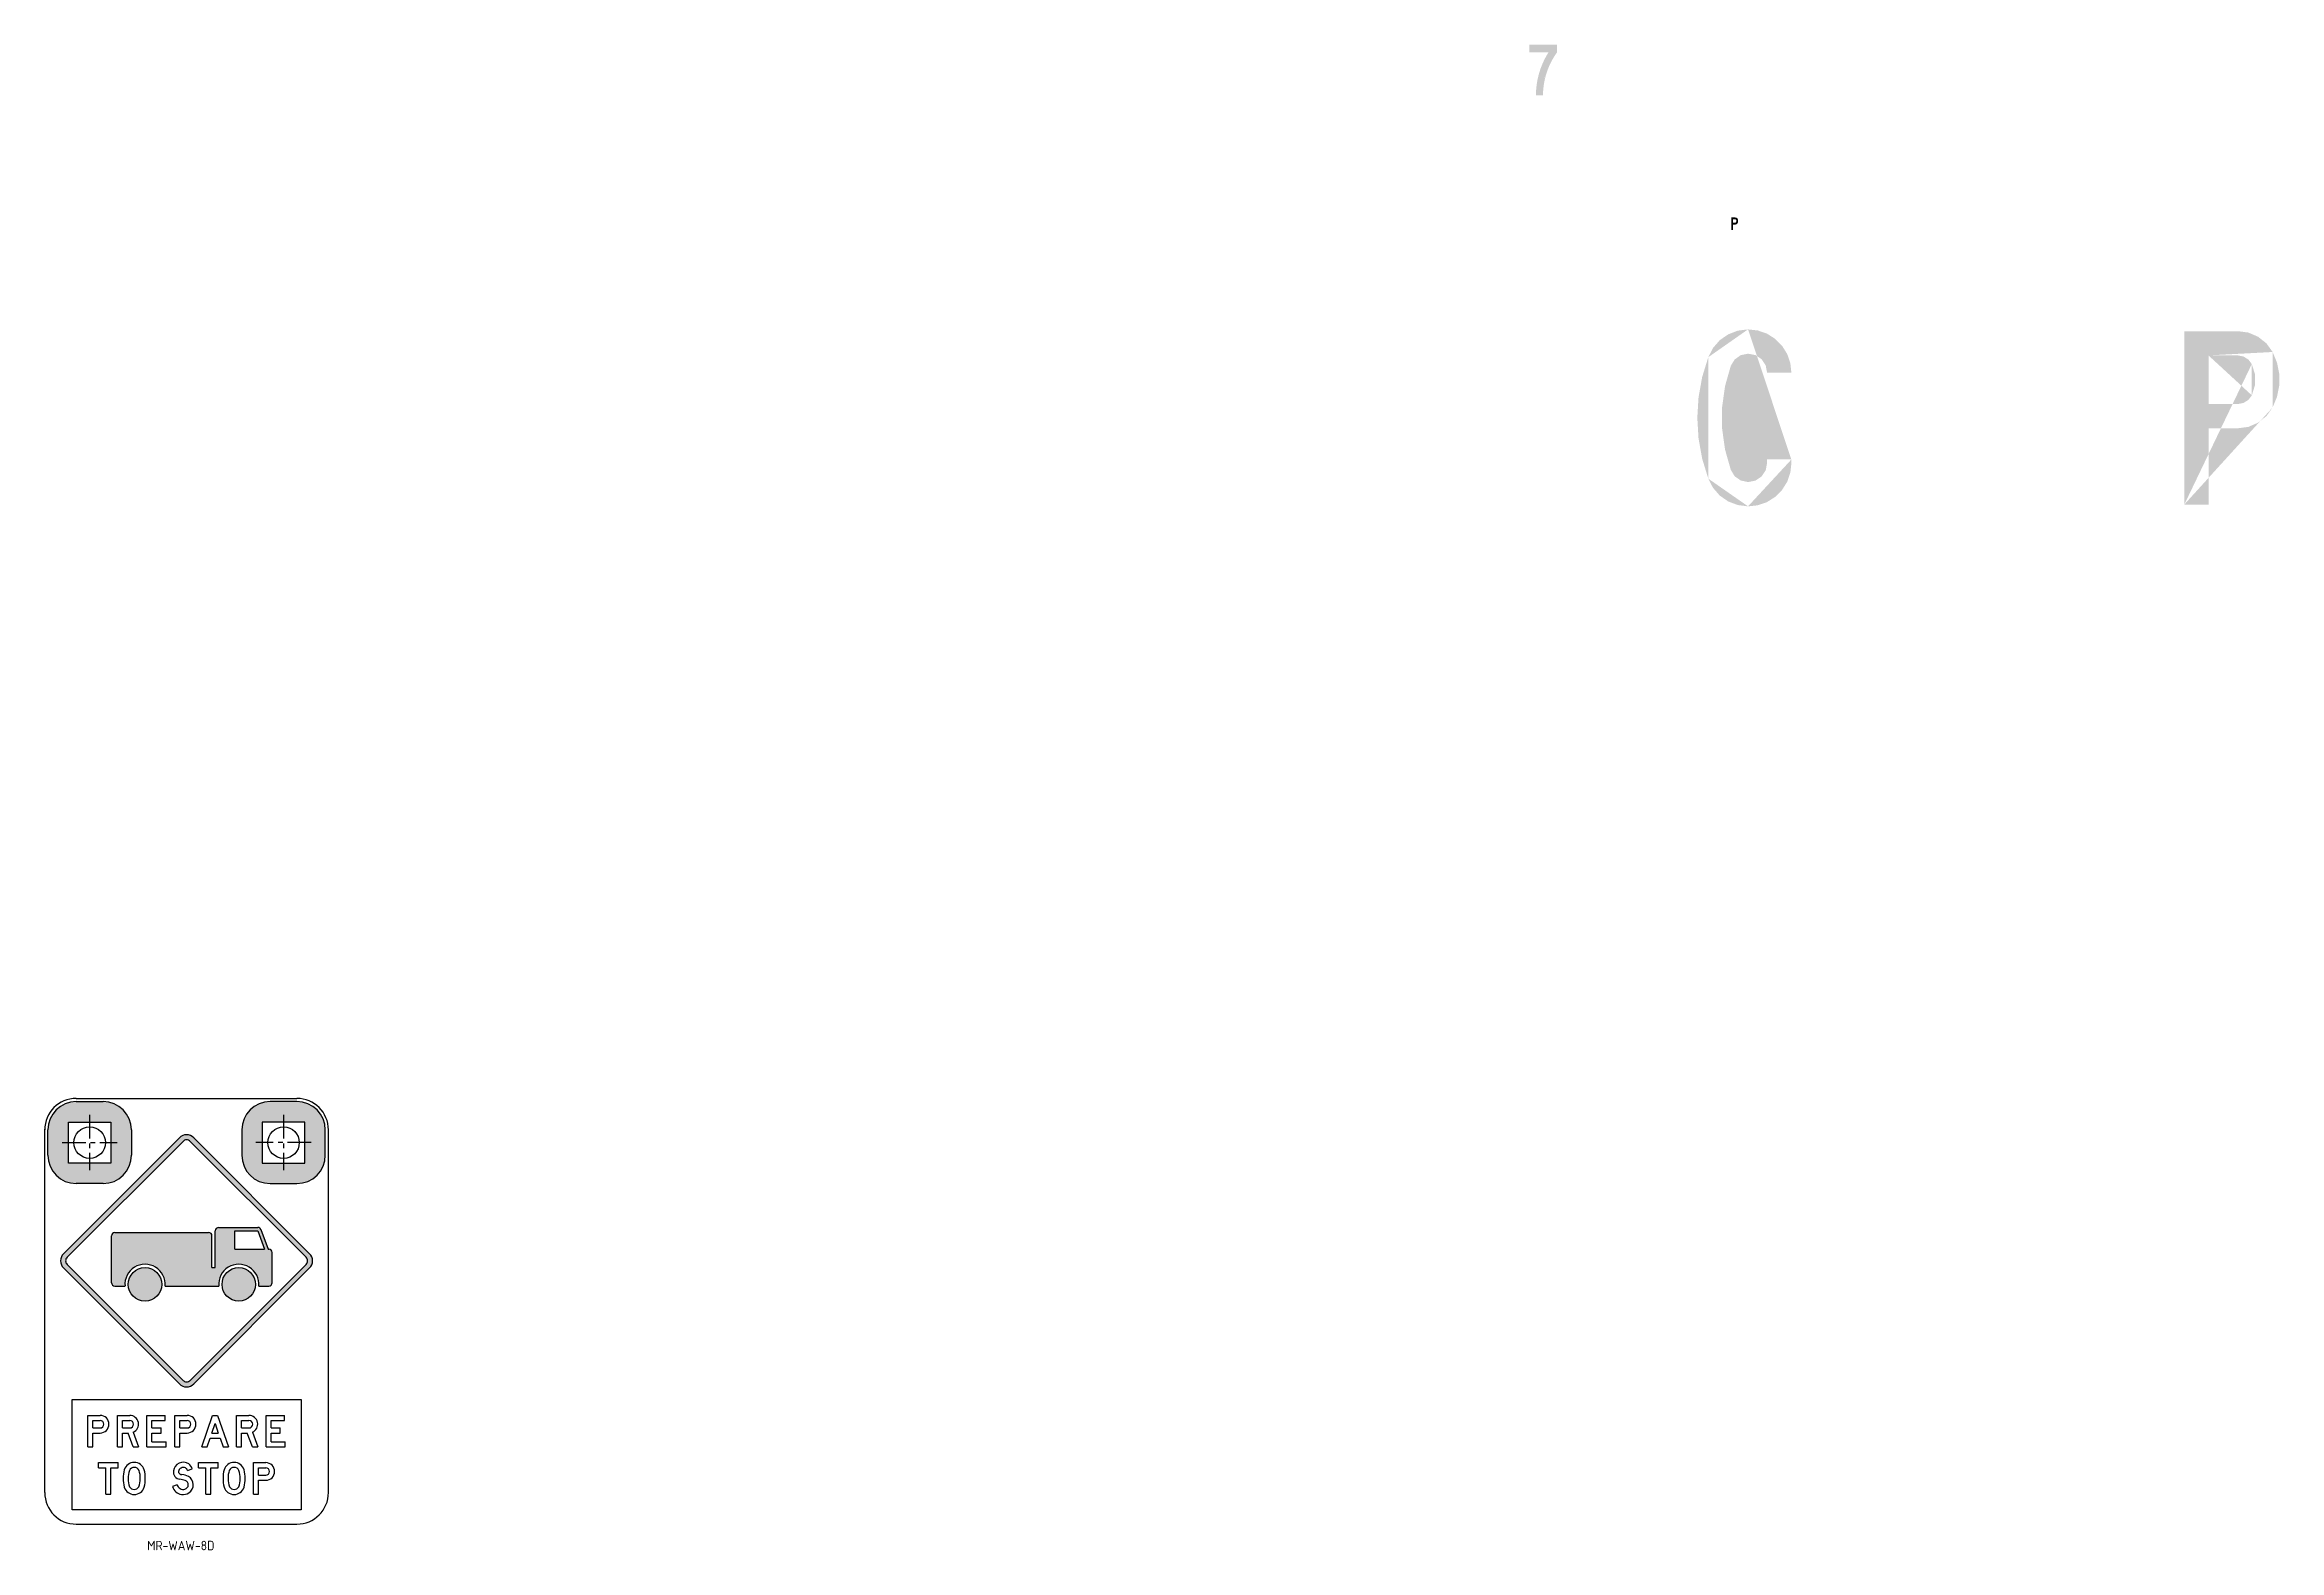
# Model space of a CAD drawing. Extents: x -300 to 1038, y -1303 to 235.
# Drawn here: x -300 to 409, y -243 to 235 of the extents above; entities that cross this region are included whole.
import ezdxf

# ---------------------------------------------------------------- set-up
doc = ezdxf.new("R2010")
doc.units = 0
doc.header["$LTSCALE"] = 6
doc.header["$MEASUREMENT"] = 0
doc.linetypes.add('CENTER', pattern=[2, 1.25, -0.25, 0.25, -0.25])
doc.linetypes.add('CENTERX2', pattern=[101.6, 63.5, -12.7, 12.7, -12.7])
for name, color, linetype in [('CENT25', 1, 'CENTER'), ('GREEN', 84, 'CONTINUOUS'), ('L25', 1, 'CONTINUOUS'), ('L35', 3, 'CONTINUOUS'), ('T25', 1, 'CONTINUOUS'), ('TBLK25', 1, 'CONTINUOUS')]:
    doc.layers.add(name, color=color, linetype=linetype)
doc.styles.add('ISO', font='iso.shx')

msp = doc.modelspace()

# ---------------------------------------------------------------- texts
at = {"layer": 'T25', "color": 3, "style": 'ISO'}
msp.add_text('MR-WAW-8D', height=3, dxfattribs=at).set_placement((-267.05, -242.84))

# ---------------------------------------------------------------- hatches: boundary and pattern name
at = {"layer": 'GREEN'}
h = msp.add_hatch(color=256, dxfattribs=at)
h.paths.add_polyline_path([(254.47, 101.95), (254.44, 101.95)], flags=16)
edge = h.paths.add_edge_path()
edge.add_line((246.76, 103.05), (254.47, 103.05))
edge.add_line((254.47, 103.05), (254.47, 101.95))
edge.add_line((254.13, 98.88), (254.47, 101.95))
edge.add_line((254.13, 98.88), (253.13, 95.97))
edge.add_line((253.13, 95.97), (251.48, 93.36))
edge.add_line((251.48, 93.36), (249.31, 91.17))
edge.add_line((249.31, 91.17), (246.71, 89.52))
edge.add_line((246.71, 89.52), (243.8, 88.52))
edge.add_line((243.8, 88.52), (240.73, 88.18))
edge.add_line((240.73, 88.18), (237.48, 88.59))
edge.add_line((237.48, 88.59), (234.41, 89.75))
edge.add_line((234.41, 89.75), (231.73, 91.61))
edge.add_line((231.73, 91.61), (229.59, 94.08))
edge.add_line((229.59, 94.08), (228.1, 97))
edge.add_line((228.1, 97), (226.17, 103.26))
edge.add_line((226.17, 103.26), (225.01, 109.71))
edge.add_line((225.01, 109.71), (224.62, 116.25))
edge.add_line((224.62, 116.25), (225.01, 122.77))
edge.add_line((225.01, 122.77), (226.17, 129.22))
edge.add_line((226.17, 129.22), (228.1, 135.48))
edge.add_line((228.1, 135.48), (229.59, 138.39))
edge.add_line((229.59, 138.39), (231.73, 140.87))
edge.add_line((231.73, 140.87), (234.41, 142.72))
edge.add_line((234.41, 142.72), (237.48, 143.91))
edge.add_line((237.48, 143.91), (240.73, 144.3))
edge.add_line((240.73, 144.3), (243.8, 143.96))
edge.add_line((243.8, 143.96), (246.71, 142.96))
edge.add_line((246.71, 142.96), (249.31, 141.31))
edge.add_line((249.31, 141.31), (251.48, 139.14))
edge.add_line((251.48, 139.14), (253.13, 136.51))
edge.add_line((253.13, 136.51), (254.13, 133.6))
edge.add_line((254.13, 133.6), (254.47, 130.53))
edge.add_line((254.47, 130.53), (246.76, 130.53))
edge.add_line((246.76, 130.53), (246.32, 132.85))
edge.add_line((246.32, 132.85), (245.01, 134.84))
edge.add_line((245.01, 134.84), (243.05, 136.15))
edge.add_line((243.05, 136.15), (240.73, 136.59))
edge.add_line((240.73, 136.59), (238.41, 136.13))
edge.add_line((238.41, 136.13), (236.48, 134.76))
edge.add_line((236.48, 134.76), (235.24, 132.75))
edge.add_line((235.24, 132.75), (233.41, 126.28))
edge.add_line((233.41, 126.28), (232.48, 119.6))
edge.add_line((232.48, 119.6), (232.48, 112.88))
edge.add_line((232.48, 112.88), (233.41, 106.23))
edge.add_line((233.41, 106.23), (235.24, 99.76))
edge.add_line((235.24, 99.76), (236.48, 97.72))
edge.add_line((236.48, 97.72), (238.41, 96.38))
edge.add_line((238.41, 96.38), (240.73, 95.89))
edge.add_line((240.73, 95.89), (243.05, 96.35))
edge.add_line((243.05, 96.35), (245.01, 97.67))
edge.add_line((245.01, 97.67), (246.32, 99.63))
edge.add_line((246.32, 99.63), (246.76, 101.95))
edge.add_line((246.76, 101.95), (246.76, 103.05))
edge = h.paths.add_edge_path(flags=16)
edge.add_line((254.47, 103.05), (254.44, 103.05))
edge.add_line((240.73, 144.3), (240.7, 144.3))
edge.add_line((228.1, 135.48), (228.07, 135.48))
edge.add_line((228.1, 97), (228.07, 97))
edge.add_line((240.73, 88.18), (240.7, 88.18))
h = msp.add_hatch(color=256, dxfattribs=at)
h.paths.add_polyline_path([(396.13, 136.05), (396.1, 136.05)], flags=16)
edge = h.paths.add_edge_path(flags=17)
edge.add_line((386.77, 120.63), (386.77, 136.05))
edge.add_line((386.77, 136.05), (396.13, 136.05))
edge.add_line((397.88, 135.69), (396.13, 136.05))
edge.add_line((397.88, 135.69), (399.43, 134.73))
edge.add_line((399.43, 134.73), (400.51, 133.29))
edge.add_line((400.51, 133.29), (401.52, 130.04))
edge.add_line((401.52, 130.04), (401.52, 126.64))
edge.add_line((401.52, 126.64), (400.51, 123.39))
edge.add_line((400.51, 123.39), (399.43, 121.95))
edge.add_line((399.43, 121.95), (397.88, 120.99))
edge.add_line((397.88, 120.99), (396.13, 120.63))
edge.add_line((396.13, 120.63), (386.77, 120.63))
h.paths.add_polyline_path([(396.1, 143.73), (396.13, 143.73)], flags=16)
edge = h.paths.add_edge_path()
edge.add_line((386.77, 88.75), (379.09, 88.75))
edge.add_line((379.09, 88.75), (379.09, 143.73))
edge.add_line((379.09, 143.73), (396.13, 143.73))
edge.add_line((399.43, 143.29), (396.13, 143.73))
edge.add_line((399.43, 143.29), (402.52, 141.95))
edge.add_line((402.52, 141.95), (405.15, 139.86))
edge.add_line((405.15, 139.86), (407.11, 137.13))
edge.add_line((407.11, 137.13), (408.5, 133.75))
edge.add_line((408.5, 133.75), (409.22, 130.17))
edge.add_line((409.22, 130.17), (409.22, 126.51))
edge.add_line((409.22, 126.51), (408.5, 122.93))
edge.add_line((408.5, 122.93), (407.11, 119.55))
edge.add_line((407.11, 119.55), (405.15, 116.82))
edge.add_line((405.15, 116.82), (402.52, 114.73))
edge.add_line((402.52, 114.73), (399.43, 113.39))
edge.add_line((399.43, 113.39), (396.13, 112.95))
edge.add_line((396.13, 112.95), (386.77, 112.95))
edge.add_line((386.77, 112.95), (386.77, 88.75))
edge = h.paths.add_edge_path()
edge.add_line((386.77, 136.05), (386.75, 136.05))
edge.add_line((400.51, 123.39), (400.49, 123.39))
edge.add_line((400.51, 133.29), (400.49, 133.29))
edge.add_line((379.09, 88.75), (379.07, 88.75))
edge.add_line((407.11, 119.55), (407.08, 119.55))
edge.add_line((407.11, 137.13), (407.08, 137.13))
h = msp.add_hatch(color=256, dxfattribs=at)
h.paths.add_polyline_path([(396.13, 136.05), (396.1, 136.05)], flags=16)
edge = h.paths.add_edge_path(flags=17)
edge.add_line((386.77, 120.63), (386.77, 136.05))
edge.add_line((386.77, 136.05), (396.13, 136.05))
edge.add_line((397.88, 135.69), (396.13, 136.05))
edge.add_line((397.88, 135.69), (399.43, 134.73))
edge.add_line((399.43, 134.73), (400.51, 133.29))
edge.add_line((400.51, 133.29), (401.52, 130.04))
edge.add_line((401.52, 130.04), (401.52, 126.64))
edge.add_line((401.52, 126.64), (400.51, 123.39))
edge.add_line((400.51, 123.39), (399.43, 121.95))
edge.add_line((399.43, 121.95), (397.88, 120.99))
edge.add_line((397.88, 120.99), (396.13, 120.63))
edge.add_line((396.13, 120.63), (386.77, 120.63))
h.paths.add_polyline_path([(396.1, 143.73), (396.13, 143.73)], flags=16)
edge = h.paths.add_edge_path()
edge.add_line((386.77, 88.75), (379.09, 88.75))
edge.add_line((379.09, 88.75), (379.09, 143.73))
edge.add_line((379.09, 143.73), (396.13, 143.73))
edge.add_line((399.43, 143.29), (396.13, 143.73))
edge.add_line((399.43, 143.29), (402.52, 141.95))
edge.add_line((402.52, 141.95), (405.15, 139.86))
edge.add_line((405.15, 139.86), (407.11, 137.13))
edge.add_line((407.11, 137.13), (408.5, 133.75))
edge.add_line((408.5, 133.75), (409.22, 130.17))
edge.add_line((409.22, 130.17), (409.22, 126.51))
edge.add_line((409.22, 126.51), (408.5, 122.93))
edge.add_line((408.5, 122.93), (407.11, 119.55))
edge.add_line((407.11, 119.55), (405.15, 116.82))
edge.add_line((405.15, 116.82), (402.52, 114.73))
edge.add_line((402.52, 114.73), (399.43, 113.39))
edge.add_line((399.43, 113.39), (396.13, 112.95))
edge.add_line((396.13, 112.95), (386.77, 112.95))
edge.add_line((386.77, 112.95), (386.77, 88.75))
edge = h.paths.add_edge_path()
edge.add_line((386.77, 136.05), (386.75, 136.05))
edge.add_line((400.51, 123.39), (400.49, 123.39))
edge.add_line((400.51, 133.29), (400.49, 133.29))
edge.add_line((379.09, 88.75), (379.07, 88.75))
edge.add_line((407.11, 119.55), (407.08, 119.55))
edge.add_line((407.11, 137.13), (407.08, 137.13))
at = {"layer": 'L25', "linetype": 'Continuous'}
h = msp.add_hatch(color=256, dxfattribs=at)
h.paths.add_polyline_path([(-278.57, -107.06), (-278.57, -120.06), (-292.07, -120.06), (-292.07, -107.44), (-295.85, -103.11, 0.202459), (-298.57, -109.56), (-298.57, -114.52), (-298.57, -114.52), (-298.57, -115.19), (-298.57, -115.19), (-298.57, -117.56, 0.414214), (-289.57, -126.56), (-281.07, -126.56, 0.414214), (-272.07, -117.56), (-272.07, -109.56, 0.414214), (-281.07, -100.56), (-289.57, -100.56, 0.195371), (-295.85, -103.11), (-292.07, -107.44), (-292.07, -107.06)])
h.paths.add_polyline_path([(-217.06, -107.06), (-217.06, -107.48), (-212.18, -104.41, 0.245314), (-219.56, -100.56), (-228.06, -100.56, 0.414214), (-237.06, -109.56), (-237.06, -117.56, 0.414214), (-228.06, -126.56), (-219.56, -126.56, 0.414214), (-210.56, -117.56), (-210.56, -109.56, 0.15332), (-212.18, -104.41), (-217.06, -107.48), (-217.06, -120.06), (-230.56, -120.06), (-230.56, -107.06)])
at = {"layer": 'L25', "ltscale": 1000}
h = msp.add_hatch(color=256, dxfattribs=at)
edge = h.paths.add_edge_path(flags=16)
edge.add_arc((-291.33, -151.06), 1.6, 135, 225)
edge.add_line((-292.47, -152.19), (-255.7, -188.96))
edge.add_arc((-254.57, -187.83), 1.6, 225, 315)
edge.add_line((-253.44, -188.96), (-216.67, -152.19))
edge.add_arc((-217.81, -151.06), 1.6, 315, 405)
edge.add_line((-216.67, -149.93), (-253.44, -113.17))
edge.add_arc((-254.57, -114.3), 1.6, 45, 135)
edge.add_line((-255.7, -113.17), (-292.47, -149.93))
edge = h.paths.add_edge_path()
edge.add_arc((-254.57, -187.83), 3.2, 225, 315)
edge.add_line((-252.31, -190.09), (-215.54, -153.32))
edge.add_arc((-217.81, -151.06), 3.2, 315, 405)
edge.add_line((-215.54, -148.8), (-252.31, -112.03))
edge.add_arc((-254.57, -114.3), 3.2, 45, 135)
edge.add_line((-256.83, -112.03), (-293.6, -148.8))
edge.add_arc((-291.33, -151.06), 3.2, 135, 225)
edge.add_line((-293.6, -153.32), (-256.83, -190.09))
h = msp.add_hatch(color=256, dxfattribs=at)
h.paths.add_polyline_path([(-246.51, -143.13, 0.414214), (-247.57, -142.07), (-277.3, -142.07, 0.414214), (-278.37, -143.13), (-278.37, -157.99, 0.414214), (-277.3, -159.06), (-274.1, -159.06, -1.087115), (-261.4, -159.06), (-244.37, -159.06, -1.087115), (-231.67, -159.06), (-228.46, -159.06, 0.414214), (-227.4, -157.99), (-227.4, -148.44, 0.414214), (-228.46, -147.38), (-228.71, -147.38), (-230.97, -141.17, 0.31538), (-231.97, -140.48), (-244.39, -140.48, 0.414214), (-245.45, -141.54), (-245.45, -153.22), (-246.51, -153.22)])
h.paths.add_polyline_path([(-239.29, -147.38), (-239.29, -141.54), (-231.97, -141.54), (-229.84, -147.38)], flags=17)
h.paths.add_polyline_path([(-273.06, -158.53, 1), (-262.44, -158.53, 1)])
h.paths.add_polyline_path([(-243.33, -158.53, 1), (-232.71, -158.53, 1)])
at = {"layer": 'TBLK25', "linetype": 'CENTERX2'}
h = msp.add_hatch(color=256, dxfattribs=at)
h.paths.add_polyline_path([(175.68, 218.57), (175.67, 218.57)], flags=16)
edge = h.paths.add_edge_path()
edge.add_line((175.69, 219.04), (175.68, 218.57))
edge.add_line((173.44, 218.57), (175.68, 218.57))
edge.add_line((173.44, 218.57), (173.45, 219.07))
edge.add_line((173.45, 219.07), (173.47, 219.56))
edge.add_line((173.47, 219.56), (173.49, 220.06))
edge.add_line((173.49, 220.06), (173.52, 220.55))
edge.add_line((173.52, 220.55), (173.57, 221.05))
edge.add_line((173.57, 221.05), (173.63, 221.53))
edge.add_line((173.63, 221.53), (173.69, 222.03))
edge.add_line((173.69, 222.03), (173.77, 222.52))
edge.add_line((173.77, 222.52), (173.85, 223))
edge.add_line((173.85, 223), (173.94, 223.49))
edge.add_line((173.94, 223.49), (174.05, 223.97))
edge.add_line((174.05, 223.97), (174.16, 224.46))
edge.add_line((174.16, 224.46), (174.28, 224.94))
edge.add_line((174.28, 224.94), (174.41, 225.42))
edge.add_line((174.41, 225.42), (174.55, 225.89))
edge.add_line((174.55, 225.89), (174.7, 226.37))
edge.add_line((174.7, 226.37), (174.85, 226.84))
edge.add_line((174.85, 226.84), (175.02, 227.3))
edge.add_line((175.02, 227.3), (175.2, 227.76))
edge.add_line((175.2, 227.76), (175.39, 228.22))
edge.add_line((175.39, 228.22), (175.57, 228.68))
edge.add_line((175.57, 228.68), (175.78, 229.13))
edge.add_line((175.78, 229.13), (175.99, 229.58))
edge.add_line((175.99, 229.58), (176.21, 230.03))
edge.add_line((176.21, 230.03), (176.44, 230.46))
edge.add_line((176.44, 230.46), (176.67, 230.9))
edge.add_line((176.67, 230.9), (176.92, 231.33))
edge.add_line((176.92, 231.33), (177.18, 231.75))
edge.add_line((177.18, 231.75), (177.44, 232.17))
edge.add_line((177.44, 232.17), (171.36, 232.17))
edge.add_line((171.36, 232.17), (171.36, 234.57))
edge.add_line((171.36, 234.57), (180.16, 234.57))
edge.add_line((180.16, 234.57), (180.16, 232.17))
edge.add_line((180.16, 232.17), (179.88, 231.79))
edge.add_line((179.88, 231.79), (179.62, 231.4))
edge.add_line((179.62, 231.4), (179.36, 231.01))
edge.add_line((179.36, 231.01), (179.11, 230.61))
edge.add_line((179.11, 230.61), (178.87, 230.21))
edge.add_line((178.87, 230.21), (178.64, 229.8))
edge.add_line((178.64, 229.8), (178.41, 229.39))
edge.add_line((178.41, 229.39), (178.2, 228.97))
edge.add_line((178.2, 228.97), (177.99, 228.55))
edge.add_line((177.99, 228.55), (177.79, 228.13))
edge.add_line((177.79, 228.13), (177.6, 227.7))
edge.add_line((177.6, 227.7), (177.42, 227.27))
edge.add_line((177.42, 227.27), (177.24, 226.83))
edge.add_line((177.24, 226.83), (177.08, 226.39))
edge.add_line((177.08, 226.39), (176.92, 225.95))
edge.add_line((176.92, 225.95), (176.78, 225.5))
edge.add_line((176.78, 225.5), (176.64, 225.05))
edge.add_line((176.64, 225.05), (176.51, 224.6))
edge.add_line((176.51, 224.6), (176.39, 224.15))
edge.add_line((176.39, 224.15), (176.28, 223.69))
edge.add_line((176.28, 223.69), (176.18, 223.23))
edge.add_line((176.18, 223.23), (176.09, 222.77))
edge.add_line((176.09, 222.77), (176, 222.31))
edge.add_line((176, 222.31), (175.93, 221.85))
edge.add_line((175.93, 221.85), (175.87, 221.38))
edge.add_line((175.87, 221.38), (175.81, 220.92))
edge.add_line((175.81, 220.92), (175.76, 220.45))
edge.add_line((175.76, 220.45), (175.73, 219.98))
edge.add_line((175.73, 219.98), (175.7, 219.51))
edge.add_line((175.7, 219.51), (175.69, 219.04))
edge = h.paths.add_edge_path(flags=16)
edge.add_line((180.16, 232.17), (180.15, 232.17))
edge.add_line((173.44, 218.57), (173.43, 218.57))
h = msp.add_hatch(color=256, dxfattribs=at)
h.paths.add_polyline_path([(236.62, 179.23), (236.55, 179.23)], flags=0)
edge = h.paths.add_edge_path(flags=16)
edge.add_line((235.93, 178.1), (235.93, 179.23))
edge.add_line((235.93, 179.23), (236.62, 179.23))
edge.add_line((236.93, 179.04), (236.62, 179.23))
edge.add_line((236.93, 179.04), (236.99, 178.66))
edge.add_line((236.99, 178.66), (236.93, 178.35))
edge.add_line((236.93, 178.35), (236.62, 178.1))
edge.add_line((236.62, 178.1), (235.93, 178.1))
h.paths.add_polyline_path([(236.55, 179.79), (236.62, 179.79)], flags=16)
edge = h.paths.add_edge_path()
edge.add_line((235.93, 175.78), (235.36, 175.78))
edge.add_line((235.36, 175.78), (235.36, 179.79))
edge.add_line((235.36, 179.79), (236.62, 179.79))
edge.add_line((236.93, 179.73), (236.62, 179.79))
edge.add_line((236.93, 179.73), (237.24, 179.6))
edge.add_line((237.24, 179.6), (237.43, 179.35))
edge.add_line((237.43, 179.35), (237.56, 178.91))
edge.add_line((237.56, 178.91), (237.56, 178.47))
edge.add_line((237.56, 178.47), (237.43, 178.03))
edge.add_line((237.43, 178.03), (237.24, 177.78))
edge.add_line((237.24, 177.78), (236.93, 177.59))
edge.add_line((236.93, 177.59), (236.62, 177.53))
edge.add_line((236.62, 177.53), (235.93, 177.53))
edge.add_line((235.93, 177.53), (235.93, 175.78))

# ---------------------------------------------------------------- linework, layer by layer
at = {"layer": 'CENT25'}
for p, q in [((-285.32, -104.81), (-285.32, -122.31)), ((-223.81, -104.81), (-223.81, -122.31)), ((-294.07, -113.56), (-276.57, -113.56)), ((-215.06, -113.56), (-232.56, -113.56))]:
    msp.add_line(p, q, dxfattribs=at)
at = {"layer": 'L25'}
for p, q in [((-245.45, -153.22), (-245.45, -141.54)), ((-244.39, -140.48), (-231.97, -140.48)), ((-239.29, -141.54), (-231.97, -141.54)), ((-239.29, -147.38), (-239.29, -141.54)), ((-231.97, -141.54), (-229.84, -147.38)), ((-230.97, -141.17), (-228.71, -147.38)), ((-278.37, -157.99), (-278.37, -143.13)), ((-277.3, -142.07), (-247.57, -142.07)), ((-246.51, -153.22), (-246.51, -143.13)), ((-239.29, -147.38), (-229.84, -147.38)), ((-228.71, -147.38), (-228.46, -147.38)), ((-227.4, -157.99), (-227.4, -148.44)), ((-246.51, -153.22), (-245.45, -153.22)), ((-277.3, -159.06), (-274.1, -159.06)), ((-261.4, -159.06), (-244.37, -159.06)), ((-231.67, -159.06), (-228.46, -159.06))]:
    msp.add_line(p, q, dxfattribs=at)
for centre in [(-267.75, -158.53), (-238.02, -158.53)]:
    msp.add_circle(centre, 5.31, dxfattribs=at)
for centre, radius, start, end in [((-244.39, -141.54), 1.06, 90, 180), ((-231.97, -141.54), 1.06, 19.98311, 90), ((-277.3, -143.13), 1.06, 90, 180), ((-247.57, -143.13), 1.06, 0, 90), ((-228.46, -148.44), 1.06, 0, 90), ((-267.75, -158.53), 6.37, 355.21981, 184.78019), ((-238.02, -158.53), 6.37, 355.21981, 184.78019), ((-277.3, -157.99), 1.06, 180, 270), ((-228.46, -157.99), 1.06, 270, 0)]:
    msp.add_arc(centre, radius, start, end, dxfattribs=at)
at = {"layer": 'L35'}
for p, q in [((-289.57, -99.56), (-219.57, -99.56)), ((-289.57, -100.56), (-281.07, -100.56)), ((-219.56, -100.56), (-228.06, -100.56)), ((-299.57, -224.56), (-299.57, -109.26)), ((-298.57, -117.56), (-298.57, -109.56)), ((-292.07, -120.06), (-292.07, -107.06)), ((-292.07, -107.06), (-278.57, -107.06)), ((-278.57, -107.06), (-278.57, -120.06)), ((-272.07, -109.56), (-272.07, -117.56)), ((-237.06, -109.56), (-237.06, -117.56)), ((-230.56, -107.06), (-230.56, -120.06)), ((-217.06, -107.06), (-230.56, -107.06)), ((-217.06, -120.06), (-217.06, -107.06)), ((-210.56, -117.56), (-210.56, -109.56)), ((-209.57, -224.56), (-209.57, -109.26)), ((-298.57, -115.19), (-298.57, -114.52)), ((-278.57, -120.06), (-292.07, -120.06)), ((-230.56, -120.06), (-217.06, -120.06)), ((-210.57, -118.33), (-210.57, -117.66)), ((-281.07, -126.56), (-289.57, -126.56)), ((-228.06, -126.56), (-219.56, -126.56)), ((-290.9, -195.06), (-218.23, -195.06)), ((-290.9, -230.06), (-290.9, -195.06)), ((-218.23, -195.06), (-218.23, -230.06)), ((-285.88, -210.06), (-285.88, -200.06)), ((-285.88, -200.06), (-281.98, -200.06)), ((-284.28, -204.06), (-284.28, -201.66)), ((-284.28, -201.66), (-281.98, -201.66)), ((-284.28, -204.06), (-281.98, -204.06)), ((-276.51, -200.06), (-272.61, -200.06)), ((-276.51, -210.06), (-276.51, -200.06)), ((-274.91, -204.06), (-274.91, -201.66)), ((-274.91, -201.66), (-272.61, -201.66)), ((-274.91, -204.06), (-272.61, -204.06)), ((-271.52, -205.43), (-269.81, -210.06)), ((-267.15, -210.06), (-267.15, -200.06)), ((-267.15, -200.06), (-261.35, -200.06)), ((-265.56, -204.06), (-265.56, -201.66)), ((-265.56, -201.66), (-261.35, -201.66)), ((-265.56, -204.06), (-262.66, -204.06)), ((-262.66, -205.66), (-262.66, -204.06)), ((-261.35, -201.66), (-261.35, -200.06)), ((-258.28, -200.06), (-254.38, -200.06)), ((-258.28, -210.06), (-258.28, -200.06)), ((-256.68, -201.66), (-254.38, -201.66)), ((-256.68, -204.06), (-256.68, -201.66)), ((-256.68, -204.06), (-254.38, -204.06)), ((-249.71, -210.06), (-246.32, -200.06)), ((-246.53, -205.66), (-245.52, -202.67)), ((-246.32, -200.06), (-244.72, -200.06)), ((-245.53, -202.71), (-245.51, -202.69)), ((-245.52, -202.67), (-244.5, -205.66)), ((-244.72, -200.06), (-241.32, -210.06)), ((-238.71, -210.06), (-238.71, -200.06)), ((-238.71, -200.06), (-234.8, -200.06)), ((-237.1, -201.66), (-234.8, -201.66)), ((-237.1, -204.06), (-237.1, -201.66)), ((-237.1, -204.06), (-234.8, -204.06)), ((-233.71, -205.43), (-232, -210.06)), ((-229.34, -200.06), (-223.55, -200.06)), ((-229.34, -210.06), (-229.34, -200.06)), ((-227.76, -201.66), (-223.55, -201.66)), ((-227.76, -204.06), (-227.76, -201.66)), ((-227.76, -204.06), (-224.85, -204.06)), ((-224.85, -205.66), (-224.85, -204.06)), ((-223.55, -201.66), (-223.55, -200.06)), ((-285.88, -210.06), (-284.28, -210.06)), ((-284.28, -205.66), (-281.98, -205.66)), ((-284.28, -210.06), (-284.28, -205.66)), ((-276.51, -210.06), (-274.91, -210.06)), ((-274.91, -210.06), (-274.91, -205.66)), ((-274.91, -205.66), (-273.11, -205.66)), ((-271.51, -210.06), (-273.11, -205.66)), ((-271.51, -210.06), (-269.81, -210.06)), ((-267.15, -210.06), (-261.05, -210.06)), ((-265.56, -208.46), (-265.56, -205.66)), ((-265.56, -205.66), (-262.66, -205.66)), ((-265.56, -208.46), (-261.05, -208.46)), ((-261.05, -210.06), (-261.05, -208.46)), ((-258.28, -210.06), (-256.68, -210.06)), ((-256.68, -210.06), (-256.68, -205.66)), ((-256.68, -205.66), (-254.38, -205.66)), ((-249.71, -210.06), (-248.02, -210.06)), ((-248.02, -210.06), (-247.07, -207.26)), ((-247.07, -207.26), (-243.96, -207.26)), ((-246.53, -205.66), (-244.5, -205.66)), ((-243.96, -207.26), (-243.01, -210.06)), ((-243.01, -210.06), (-241.32, -210.06)), ((-238.71, -210.06), (-237.1, -210.06)), ((-237.1, -205.66), (-235.3, -205.66)), ((-237.1, -210.06), (-237.1, -205.66)), ((-233.7, -210.06), (-235.3, -205.66)), ((-233.7, -210.06), (-232, -210.06)), ((-229.34, -210.06), (-223.25, -210.06)), ((-227.76, -205.66), (-224.85, -205.66)), ((-227.76, -208.46), (-227.76, -205.66)), ((-227.76, -208.46), (-223.25, -208.46)), ((-223.25, -210.06), (-223.25, -208.46)), ((-282.47, -216.66), (-282.47, -215.06)), ((-282.47, -215.06), (-276.27, -215.06)), ((-282.47, -216.66), (-280.17, -216.66)), ((-280.17, -225.06), (-280.17, -216.66)), ((-278.57, -216.66), (-276.27, -216.66)), ((-278.57, -225.06), (-278.57, -216.66)), ((-276.27, -216.66), (-276.27, -215.06)), ((-254.25, -217.56), (-252.75, -217.06)), ((-250.8, -215.06), (-244.6, -215.06)), ((-250.8, -216.66), (-250.8, -215.06)), ((-250.8, -216.66), (-248.5, -216.66)), ((-248.5, -225.06), (-248.5, -216.66)), ((-246.9, -225.06), (-246.9, -216.66)), ((-246.9, -216.66), (-244.6, -216.66)), ((-244.6, -216.66), (-244.6, -215.06)), ((-233.33, -215.06), (-229.43, -215.06)), ((-233.33, -225.06), (-233.33, -215.06)), ((-231.73, -216.66), (-229.43, -216.66)), ((-231.73, -219.06), (-231.73, -216.66)), ((-231.73, -219.06), (-229.43, -219.06)), ((-280.17, -225.06), (-278.57, -225.06)), ((-257.55, -222.06), (-259.05, -222.66)), ((-248.5, -225.06), (-246.9, -225.06)), ((-233.33, -225.06), (-231.73, -225.06)), ((-231.73, -225.06), (-231.73, -220.66)), ((-231.73, -220.66), (-229.43, -220.66)), ((-218.23, -230.06), (-290.9, -230.06)), ((-289.57, -234.56), (-219.57, -234.56))]:
    msp.add_line(p, q, dxfattribs=at)
for centre in [(-285.32, -113.56), (-223.81, -113.56)]:
    msp.add_circle(centre, 5, dxfattribs=at)
for centre, radius, start, end in [((-289.57, -109.56), 10, 90, 180), ((-289.57, -109.56), 9, 90, 180), ((-281.07, -109.56), 9, 0, 90), ((-228.06, -109.56), 9, 90, 180), ((-219.56, -109.56), 10, 360, 90), ((-219.56, -109.56), 9, 0, 90), ((-289.57, -117.56), 9, 180, 270), ((-281.07, -117.56), 9, 270, 360), ((-228.06, -117.56), 9, 180, 270), ((-219.56, -117.56), 9, 270, 0), ((-281.98, -202.86), 2.8, 270, 90), ((-281.98, -202.86), 1.2, 270, 90), ((-272.61, -202.86), 2.8, 292.96133, 90), ((-272.61, -202.86), 1.2, 270, 90), ((-254.38, -202.86), 2.8, 270, 90), ((-254.38, -202.86), 1.2, 270, 90), ((-234.8, -202.86), 2.8, 292.96133, 90), ((-234.8, -202.86), 1.2, 270, 90), ((-264.1, -220.05), 10.59, 164.99857, 195.07127), ((-271.17, -218.26), 3.3, 16.92849, 163.20454), ((-265.32, -220.03), 7.78, 161.46665, 199.91177), ((-271.17, -218.22), 1.66, 23.09952, 156.61836), ((-277.01, -220.03), 7.77, 339.95865, 18.47103), ((-278.15, -220.05), 10.5, 344.80061, 15.17486), ((-256.45, -217.99), 2.32, 172.69504, 264.51205), ((-255.63, -218.08), 3.14, 56.48363, 172.90401), ((-256.3, -217.87), 0.854, 154.26963, 240.5697), ((-255.52, -218.28), 1.73, 106.12894, 153.29793), ((-255.84, -217.1), 1.75, 239.91988, 263.97002), ((-256.66, -225.12), 6.31, 64.6944, 84.2012), ((-255.58, -217.94), 1.39, 15.90794, 107.68853), ((-255.48, -222.06), 3.05, 303.04934, 60.097), ((-255.73, -217.99), 3.13, 17.3846, 54.08555), ((-232.42, -220.05), 10.59, 164.99857, 195.07127), ((-239.49, -218.26), 3.3, 16.92849, 163.20454), ((-233.64, -220.03), 7.78, 161.46665, 199.91177), ((-239.49, -218.22), 1.66, 23.09952, 156.61836), ((-245.33, -220.03), 7.77, 339.95865, 18.47103), ((-246.47, -220.05), 10.5, 344.80061, 15.17486), ((-229.43, -217.86), 2.8, 270, 90), ((-229.43, -217.86), 1.2, 270, 90), ((-289.57, -224.56), 10, 180, 270), ((-271.17, -221.86), 3.3, 196.71311, 343.28689), ((-271.17, -221.89), 1.66, 208.40209, 331.25753), ((-255.67, -221.62), 3.53, 197.03112, 261.97831), ((-255.64, -221.62), 1.95, 192.99124, 286.45994), ((-343.32, -578.07), 368.12, 76.12628, 76.38617), ((-255.65, -221.79), 3.37, 261.15768, 302.88466), ((-255.5, -222.09), 1.47, 286.5144, 72.00829), ((-239.49, -221.86), 3.3, 196.71311, 343.28689), ((-239.49, -221.89), 1.66, 208.40209, 331.25753), ((-219.57, -224.56), 10, 270, 0)]:
    msp.add_arc(centre, radius, start, end, dxfattribs=at)
at = {"layer": 'T25', "flags": 128}
msp.add_lwpolyline([(-256.83, -190.09, 0.414214), (-252.31, -190.09), (-215.54, -153.32, 0.414214), (-215.54, -148.8), (-252.31, -112.03, 0.414214), (-256.83, -112.03), (-293.6, -148.8, 0.414214), (-293.6, -153.32)], format="xyb", close=True, dxfattribs=at)
at = {"layer": 'T25'}
msp.add_lwpolyline([(-292.47, -149.93, 0.414214), (-292.47, -152.19), (-255.7, -188.96, 0.414214), (-253.44, -188.96), (-216.67, -152.19, 0.414214), (-216.67, -149.93), (-253.44, -113.17, 0.414214), (-255.7, -113.17)], format="xyb", close=True, dxfattribs=at)

msp.set_redraw_order([(e.dxf.handle, doc.entitydb.next_handle()) for e in msp.query("TEXT MTEXT ATTDEF DIMENSION ARC_DIMENSION")])  # texts and dimensions are drawn at this point

doc.saveas('drawing.dxf')
